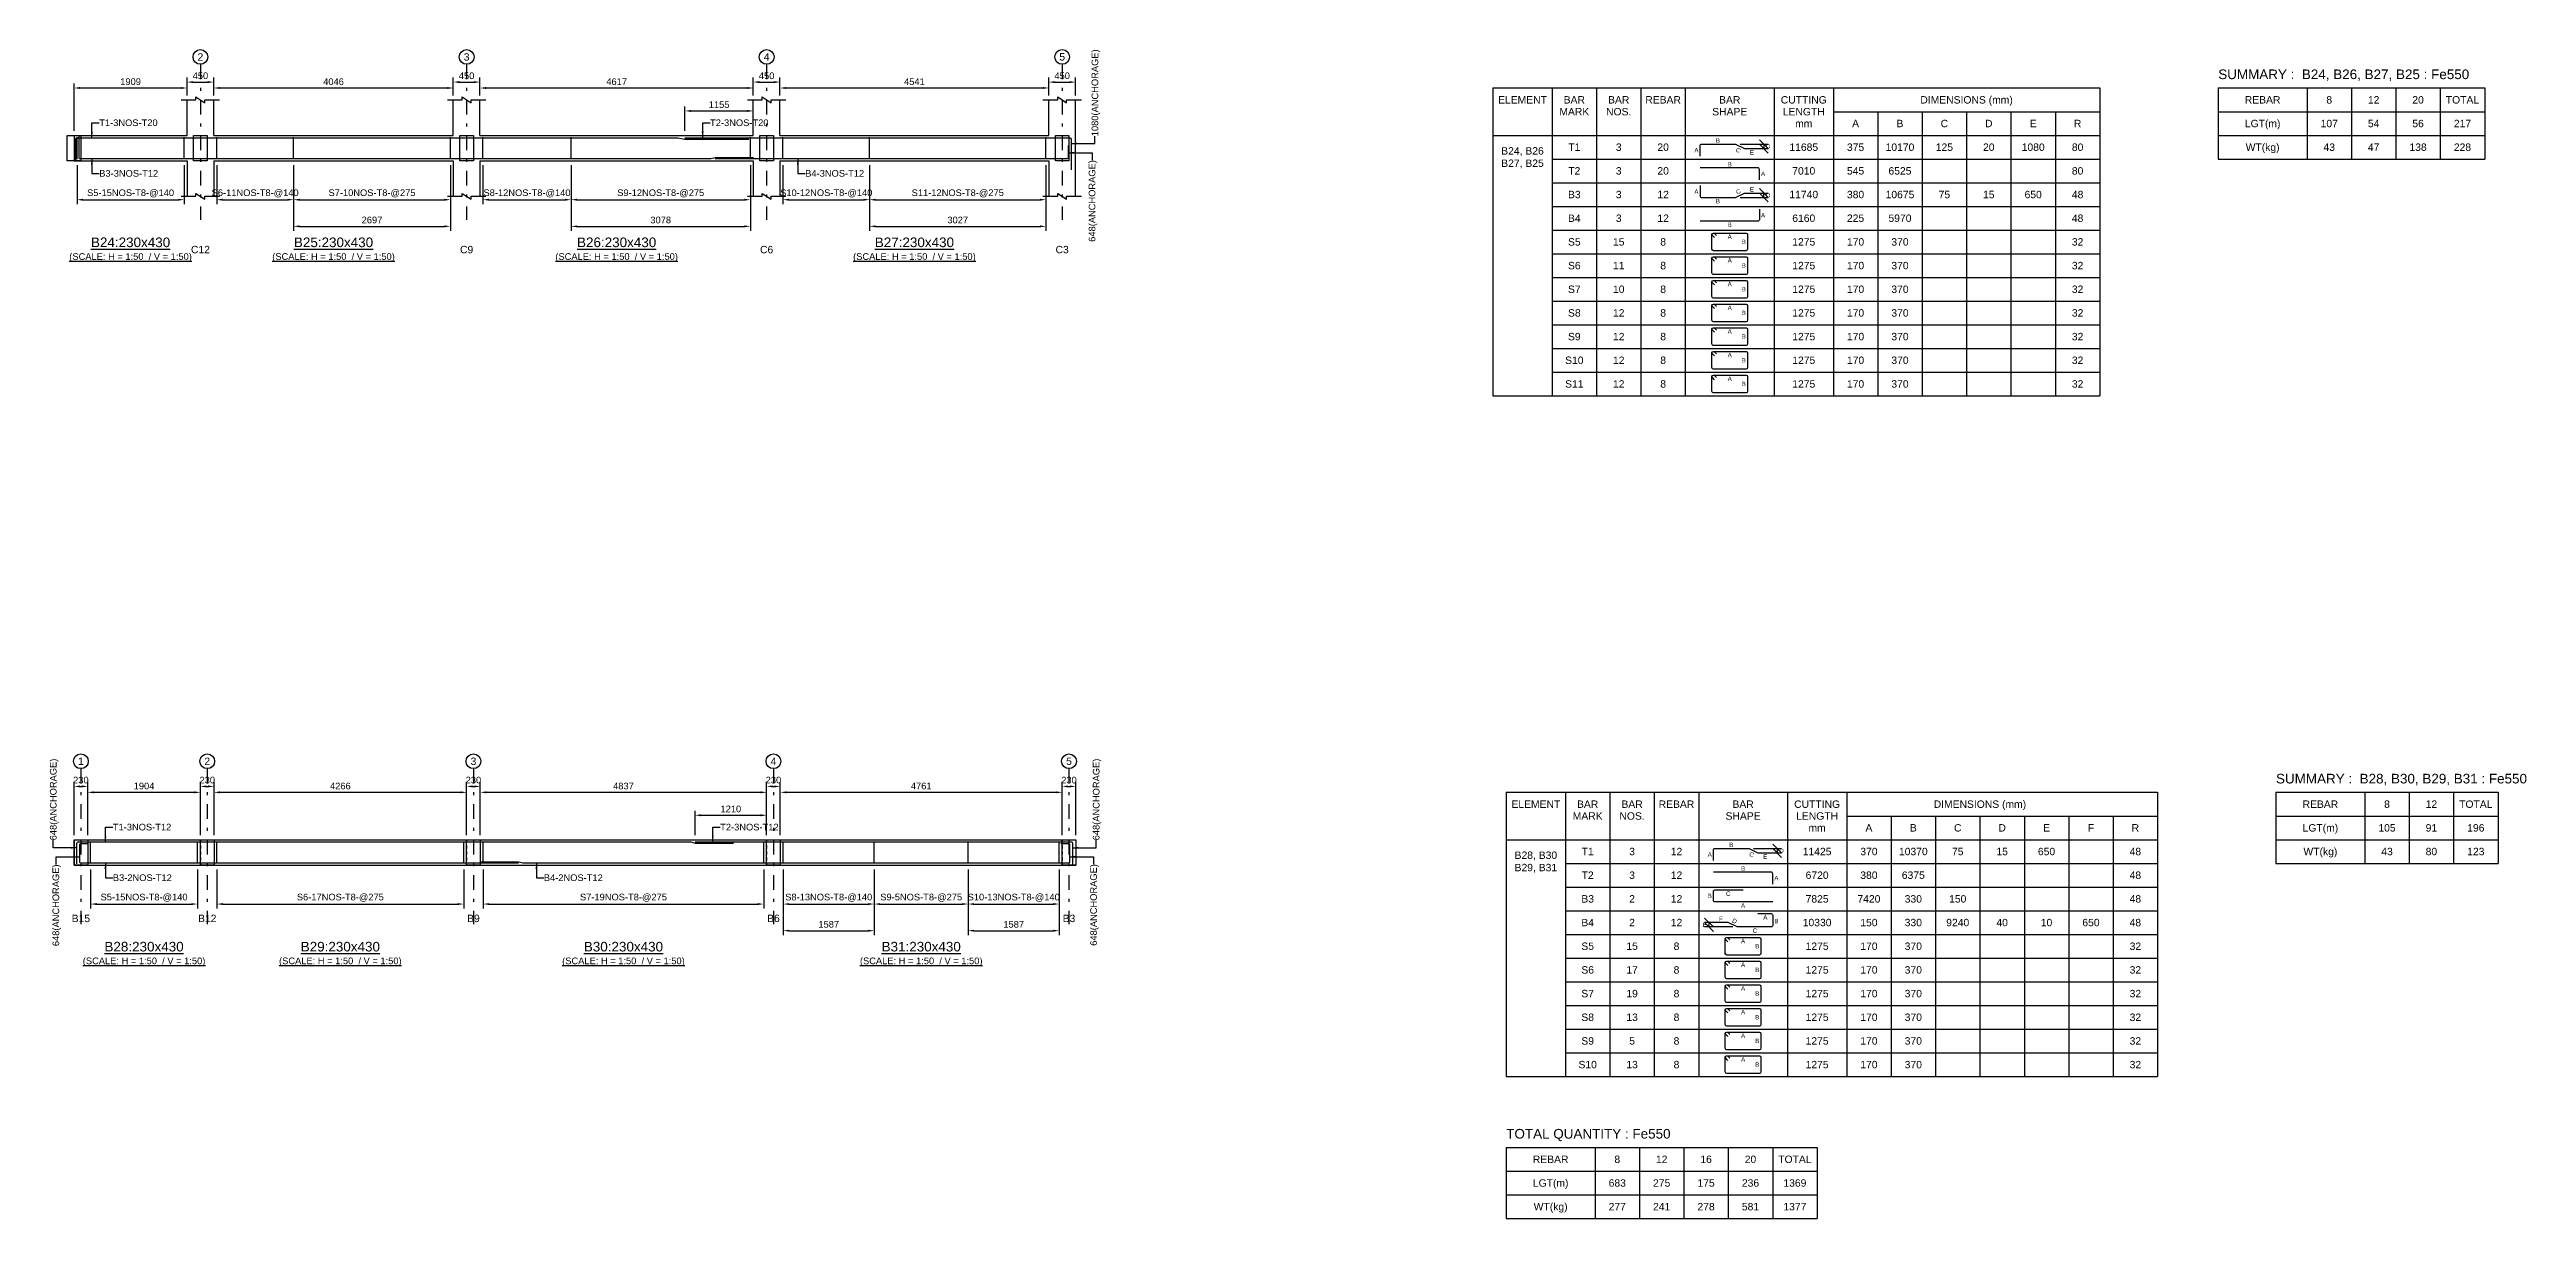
# Model space of a CAD drawing. Header units: inches. Extents: x -828 to 82836, y -182800 to 1700.
# Drawn here: x -828 to 82836, y -182800 to -143300 of the extents above; entities that cross this region are included whole.
import ezdxf
from ezdxf.enums import TextEntityAlignment as Align

# ---------------------------------------------------------------- set-up
doc = ezdxf.new("R2010")
doc.units = ezdxf.units.IN
doc.header["$LTSCALE"] = 1000
doc.header["$MEASUREMENT"] = 0
doc.linetypes.add('SCCenter', pattern=[1.2, 0.5, -0.3, 0.1, -0.3])
doc.linetypes.add('SCHidden', pattern=[0.2, 0.1, -0.1])
for name, color, linetype in [('Concrete Line', 2, 'Continuous'), ('Cut Line', 31, 'Continuous'), ('Dimension', 31, 'Continuous'), ('Grid', 8, 'Continuous'), ('Labels', 4, 'Continuous'), ('Labels_Support', 4, 'Continuous'), ('Link', 225, 'Continuous'), ('Reinforcement', 4, 'Continuous'), ('Schedule Header', 4, 'Continuous'), ('Schedule Line', 60, 'Continuous'), ('Text', 31, 'Continuous')]:
    doc.layers.add(name, color=color, linetype=linetype)
doc.styles.add('SC-SansSerif', font='SansSerif')
doc.styles.get("Standard").update_dxf_attribs({"font": 'txt.shx'})
doc.dimstyles.new('SCBBSDim', dxfattribs={"dimtxt": 225, "dimasz": 0.18, "dimexe": 150, "dimexo": 150, "dimgap": 100, "dimtad": 1, "dimtoh": 1, "dimdec": 0, "dimzin": 0, "dimdsep": 46, "dimtxsty": 'SC-SansSerif', "dimtsz": 150, "dimcen": 0.09, "dimclrd": 8, "dimclre": 8, "dimclrt": 31, "dimadec": 0, "dimazin": 0, "dimtfac": 1, "dimtdec": 0, "dimtix": 1, "dimtofl": 0, "dimtmove": 0, "dimatfit": 3, "dimfxl": 1, "dimtolj": 1, "dimtzin": 0, "dimarcsym": 0})
doc.dimstyles.new('SCBBSDimStyl', dxfattribs={"dimtxt": 225, "dimasz": 200, "dimexe": 150, "dimexo": 150, "dimgap": 100, "dimtad": 1, "dimtoh": 1, "dimdec": 0, "dimzin": 0, "dimdsep": 46, "dimtxsty": 'SC-SansSerif', "dimcen": 0.09, "dimclrd": 8, "dimclre": 8, "dimclrt": 31, "dimadec": 0, "dimazin": 0, "dimtfac": 1, "dimtdec": 0, "dimtix": 1, "dimtofl": 0, "dimtmove": 0, "dimatfit": 3, "dimfxl": 1, "dimtolj": 1, "dimtzin": 0, "dimarcsym": 0})
doc.dimstyles.get("Standard").update_dxf_attribs({"dimtxt": 0.18, "dimasz": 200, "dimexe": 0.18, "dimexo": 0.0625, "dimgap": 0.09, "dimtad": 0, "dimtih": 1, "dimtoh": 1, "dimdec": 4, "dimzin": 0, "dimdsep": 46, "dimtxsty": 'Standard', "dimcen": 0.09, "dimadec": 0, "dimazin": 0, "dimtfac": 1, "dimtdec": 4, "dimtofl": 0, "dimtmove": 0, "dimatfit": 3, "dimfxl": 1, "dimtolj": 1, "dimtzin": 0, "dimarcsym": 0})

msp = doc.modelspace()

# ---------------------------------------------------------------- texts
at = {"layer": 'Dimension', "style": 'SC-SansSerif'}
for s, p in [('B', (55525, -146375)), ('A', (54800, -146700)), ('B', (55925, -147175)), ('E', (56675, -146775)), ('D', (57225, -146575)), ('A', (54800, -148100)), ('E', (56675, -148025)), ('A', (57050, -147500)), ('B', (55525, -148425)), ('A', (57050, -148900)), ('D', (57225, -148225)), ('A', (55925, -149625)), ('B', (55925, -149225)), ('B', (56400, -149800)), ('A', (55925, -150425)), ('B', (56400, -150600)), ('A', (55925, -151225)), ('B', (56400, -151400)), ('A', (55925, -152025)), ('B', (56400, -152200)), ('A', (55925, -152825)), ('B', (56400, -153000)), ('A', (55925, -153625)), ('B', (56400, -153800)), ('A', (55925, -154425)), ('B', (56400, -154600)), ('A', (55251, -170500)), ('B', (55976, -170175)), ('E', (57126, -170575)), ('D', (57676, -170375)), ('B', (56376, -170975)), ('A', (57501, -171300)), ('B', (55251, -171900)), ('C', (55876, -171825)), ('A', (56376, -172225)), ('E', (55076, -172875)), ('F', (55626, -172675)), ('C', (56776, -173075)), ('A', (57126, -172625)), ('B', (57501, -172750)), ('A', (56376, -173425)), ('B', (56851, -173600)), ('A', (56376, -174225)), ('B', (56851, -174400)), ('A', (56376, -175025)), ('B', (56851, -175200)), ('A', (56376, -175825)), ('B', (56851, -176000)), ('A', (56376, -176625)), ('A', (56376, -177425)), ('B', (56851, -176800)), ('B', (56851, -177600))]:
    msp.add_text(s, height=150, dxfattribs=at).set_placement(p, align=Align.MIDDLE_CENTER)
for s, rotation, p in [('C', -26.565051, (56212.5, -146700)), ('C', 26.565051, (56212.5, -148100)), ('C', -26.565051, (56663.5, -170500)), ('D', -26.565051, (56088.5, -172750))]:
    msp.add_text(s, height=150, rotation=rotation, dxfattribs=at).set_placement(p, align=Align.MIDDLE_CENTER)
at = {"layer": 'Grid', "style": 'SC-SansSerif'}
for s, p in [('2', (4268, -143550)), ('3', (13260, -143550)), ('4', (23394, -143550)), ('5', (33376, -143550)), ('1', (230, -167350)), ('2', (4498, -167350)), ('3', (13490, -167350)), ('4', (23624, -167350)), ('5', (33606, -167350))]:
    msp.add_text(s, height=250, dxfattribs=at).set_placement(p, align=Align.MIDDLE)
at = {"layer": 'Labels', "style": 'SC-SansSerif'}
for s, p in [('%%uB24:230x430', (1909, -150075)), ('%%uB25:230x430', (8764, -150075)), ('%%uB26:230x430', (18327, -150075)), ('%%uB27:230x430', (28385, -150075)), ('%%uB28:230x430', (2364, -173875)), ('%%uB29:230x430', (8994, -173875)), ('%%uB30:230x430', (18557, -173875)), ('%%uB31:230x430', (28615, -173875))]:
    msp.add_text(s, height=325, dxfattribs=at).set_placement(p, align=Align.BOTTOM_CENTER)
at = {"layer": 'Labels_Support', "style": 'SC-SansSerif'}
for s, p in [('C12', (4268, -150260)), ('C9', (13260, -150260)), ('C6', (23394, -150260)), ('C3', (33376, -150260)), ('B15', (230, -172860)), ('B12', (4498, -172860)), ('B9', (13490, -172860)), ('B6', (23624, -172860)), ('B3', (33606, -172860))]:
    msp.add_text(s, height=250, dxfattribs=at).set_placement(p, align=Align.BOTTOM_CENTER)
at = {"layer": 'Schedule Header', "style": 'SC-SansSerif'}
for s, p in [('SUMMARY :  B24, B26, B27, B25 : Fe550', (72425, -144300)), ('SUMMARY :  B28, B30, B29, B31 : Fe550', (74376, -168100)), ('TOTAL QUANTITY : Fe550', (48376, -180100))]:
    msp.add_text(s, height=325, dxfattribs=at).set_placement(p)
for s, p in [('ELEMENT', (48925, -145000)), ('MARK', (50675, -145400)), ('BAR', (50675, -145000)), ('NOS.', (52175, -145400)), ('BAR', (52175, -145000)), ('REBAR', (53675, -145000)), ('SHAPE', (55925, -145400)), ('BAR', (55925, -145000)), ('CUTTING', (58425, -145000)), ('LENGTH', (58425, -145400)), ('DIMENSIONS (mm)', (63925, -145000)), ('REBAR', (73925, -145000)), ('8', (76175, -145000)), ('12', (77675, -145000)), ('20', (79175, -145000)), ('TOTAL', (80675, -145000)), ('mm', (58425, -145800)), ('A', (60175, -145800)), ('B', (61675, -145800)), ('C', (63175, -145800)), ('D', (64675, -145800)), ('E', (66175, -145800)), ('R', (67675, -145800)), ('LGT(m)', (73925, -145800)), ('WT(kg)', (73925, -146600)), ('ELEMENT', (49376, -168800)), ('BAR', (51126, -168800)), ('BAR', (52626, -168800)), ('REBAR', (54126, -168800)), ('BAR', (56376, -168800)), ('CUTTING', (58876, -168800)), ('DIMENSIONS (mm)', (64376, -168800)), ('REBAR', (75876, -168800)), ('8', (78126, -168800)), ('12', (79626, -168800)), ('TOTAL', (81126, -168800)), ('MARK', (51126, -169200)), ('NOS.', (52626, -169200)), ('SHAPE', (56376, -169200)), ('LENGTH', (58876, -169200)), ('mm', (58876, -169600)), ('A', (60626, -169600)), ('B', (62126, -169600)), ('C', (63626, -169600)), ('D', (65126, -169600)), ('E', (66626, -169600)), ('F', (68126, -169600)), ('R', (69626, -169600)), ('LGT(m)', (75876, -169600)), ('WT(kg)', (75876, -170400)), ('REBAR', (49876, -180800)), ('8', (52126, -180800)), ('12', (53626, -180800)), ('16', (55126, -180800)), ('20', (56626, -180800)), ('TOTAL', (58126, -180800)), ('LGT(m)', (49876, -181600)), ('WT(kg)', (49876, -182400))]:
    msp.add_text(s, height=250, dxfattribs=at).set_placement(p, align=Align.MIDDLE_CENTER)
at = {"layer": 'Text', "style": 'SC-SansSerif'}
for s, p in [('1080(ANCHORAGE)', (34482, -146230)), ('648(ANCHORAGE)', (-704, -170022)), ('648(ANCHORAGE)', (34524, -170022))]:
    msp.add_text(s, height=225, rotation=90, dxfattribs=at).set_placement(p, align=Align.MIDDLE_LEFT)
for s, p in [('T1-3NOS-T20', (850, -145775)), ('T2-3NOS-T20', (21483.5, -145775)), ('B3-3NOS-T12', (850, -147485)), ('B4-3NOS-T12', (24696, -147485)), ('T1-3NOS-T12', (1310, -169575)), ('T2-3NOS-T12', (21824.5, -169575)), ('B3-2NOS-T12', (1310, -171285)), ('B4-2NOS-T12', (15867, -171285))]:
    msp.add_text(s, height=225, dxfattribs=at).set_placement(p, align=Align.MIDDLE_LEFT)
for s, p in [('107', (76175, -145800)), ('54', (77675, -145800)), ('56', (79175, -145800)), ('217', (80675, -145800)), ('T1', (50675, -146600)), ('3', (52175, -146600)), ('20', (53675, -146600)), ('11685', (58425, -146600)), ('375', (60175, -146600)), ('10170', (61675, -146600)), ('125', (63175, -146600)), ('20', (64675, -146600)), ('1080', (66175, -146600)), ('80', (67675, -146600)), ('43', (76175, -146600)), ('47', (77675, -146600)), ('138', (79175, -146600)), ('228', (80675, -146600)), ('T2', (50675, -147400)), ('B3', (50675, -148200)), ('3', (52175, -147400)), ('3', (52175, -148200)), ('20', (53675, -147400)), ('12', (53675, -148200)), ('11740', (58425, -148200)), ('7010', (58425, -147400)), ('380', (60175, -148200)), ('545', (60175, -147400)), ('10675', (61675, -148200)), ('6525', (61675, -147400)), ('75', (63175, -148200)), ('15', (64675, -148200)), ('650', (66175, -148200)), ('48', (67675, -148200)), ('80', (67675, -147400)), ('B4', (50675, -149000)), ('3', (52175, -149000)), ('12', (53675, -149000)), ('6160', (58425, -149000)), ('225', (60175, -149000)), ('5970', (61675, -149000)), ('48', (67675, -149000)), ('S5', (50675, -149800)), ('15', (52175, -149800)), ('8', (53675, -149800)), ('1275', (58425, -149800)), ('170', (60175, -149800)), ('370', (61675, -149800)), ('32', (67675, -149800)), ('S6', (50675, -150600)), ('11', (52175, -150600)), ('8', (53675, -150600)), ('1275', (58425, -150600)), ('170', (60175, -150600)), ('370', (61675, -150600)), ('32', (67675, -150600)), ('S7', (50675, -151400)), ('10', (52175, -151400)), ('8', (53675, -151400)), ('1275', (58425, -151400)), ('170', (60175, -151400)), ('370', (61675, -151400)), ('32', (67675, -151400)), ('S8', (50675, -152200)), ('12', (52175, -152200)), ('8', (53675, -152200)), ('1275', (58425, -152200)), ('170', (60175, -152200)), ('370', (61675, -152200)), ('32', (67675, -152200)), ('S9', (50675, -153000)), ('12', (52175, -153000)), ('8', (53675, -153000)), ('1275', (58425, -153000)), ('170', (60175, -153000)), ('370', (61675, -153000)), ('32', (67675, -153000)), ('S10', (50675, -153800)), ('12', (52175, -153800)), ('8', (53675, -153800)), ('1275', (58425, -153800)), ('170', (60175, -153800)), ('370', (61675, -153800)), ('32', (67675, -153800)), ('S11', (50675, -154600)), ('12', (52175, -154600)), ('8', (53675, -154600)), ('1275', (58425, -154600)), ('170', (60175, -154600)), ('370', (61675, -154600)), ('32', (67675, -154600)), ('105', (78126, -169600)), ('91', (79626, -169600)), ('196', (81126, -169600)), ('T1', (51126, -170400)), ('3', (52626, -170400)), ('12', (54126, -170400)), ('11425', (58876, -170400)), ('370', (60626, -170400)), ('10370', (62126, -170400)), ('75', (63626, -170400)), ('15', (65126, -170400)), ('650', (66626, -170400)), ('48', (69626, -170400)), ('43', (78126, -170400)), ('80', (79626, -170400)), ('123', (81126, -170400)), ('T2', (51126, -171200)), ('3', (52626, -171200)), ('12', (54126, -171200)), ('6720', (58876, -171200)), ('380', (60626, -171200)), ('6375', (62126, -171200)), ('48', (69626, -171200)), ('B3', (51126, -172000)), ('2', (52626, -172000)), ('12', (54126, -172000)), ('7825', (58876, -172000)), ('7420', (60626, -172000)), ('330', (62126, -172000)), ('150', (63626, -172000)), ('48', (69626, -172000)), ('B4', (51126, -172800)), ('2', (52626, -172800)), ('12', (54126, -172800)), ('10330', (58876, -172800)), ('150', (60626, -172800)), ('330', (62126, -172800)), ('9240', (63626, -172800)), ('40', (65126, -172800)), ('10', (66626, -172800)), ('650', (68126, -172800)), ('48', (69626, -172800)), ('S5', (51126, -173600)), ('15', (52626, -173600)), ('8', (54126, -173600)), ('1275', (58876, -173600)), ('170', (60626, -173600)), ('370', (62126, -173600)), ('32', (69626, -173600)), ('S6', (51126, -174400)), ('17', (52626, -174400)), ('8', (54126, -174400)), ('1275', (58876, -174400)), ('170', (60626, -174400)), ('370', (62126, -174400)), ('32', (69626, -174400)), ('S7', (51126, -175200)), ('19', (52626, -175200)), ('8', (54126, -175200)), ('1275', (58876, -175200)), ('170', (60626, -175200)), ('370', (62126, -175200)), ('32', (69626, -175200)), ('S8', (51126, -176000)), ('13', (52626, -176000)), ('8', (54126, -176000)), ('1275', (58876, -176000)), ('170', (60626, -176000)), ('370', (62126, -176000)), ('32', (69626, -176000)), ('S9', (51126, -176800)), ('5', (52626, -176800)), ('8', (54126, -176800)), ('1275', (58876, -176800)), ('170', (60626, -176800)), ('370', (62126, -176800)), ('32', (69626, -176800)), ('S10', (51126, -177600)), ('13', (52626, -177600)), ('8', (54126, -177600)), ('1275', (58876, -177600)), ('170', (60626, -177600)), ('370', (62126, -177600)), ('32', (69626, -177600)), ('683', (52126, -181600)), ('275', (53626, -181600)), ('175', (55126, -181600)), ('236', (56626, -181600)), ('1369', (58126, -181600)), ('277', (52126, -182400)), ('241', (53626, -182400)), ('278', (55126, -182400)), ('581', (56626, -182400)), ('1377', (58126, -182400))]:
    msp.add_text(s, height=250, dxfattribs=at).set_placement(p, align=Align.MIDDLE_CENTER)
for p in [(34386, -147038), (-616, -170838), (34436, -170826)]:
    msp.add_text('648(ANCHORAGE)', height=225, rotation=90, dxfattribs=at).set_placement(p, align=Align.MIDDLE_RIGHT)
for p in [(1909, -150475), (8764, -150475), (18327, -150475), (28385, -150475), (2364, -174275), (8994, -174275), (18557, -174275), (28615, -174275)]:
    msp.add_text('%%u(SCALE: H = 1:50  / V = 1:50)', height=225, dxfattribs=at).set_placement(p, align=Align.BOTTOM_CENTER)
at = {"layer": 'Text', "char_height": 250, "attachment_point": 2, "style": 'SC-SansSerif'}
for s, insert in [('B24, B26\\PB27, B25\\P', (48925, -146600)), ('B28, B30\\PB29, B31\\P', (49376, -170400))]:
    msp.add_mtext(s, dxfattribs=dict(at, insert=insert))

# ---------------------------------------------------------------- blocks, each defined once
blk = doc.blocks.new('*D114')
at = {"color": 8, "linetype": 'ByBlock', "lineweight": -2}
for p, q in [((560, -171010), (560, -172325)), ((4168, -171010), (4168, -172325)), ((760, -172175), (3968, -172175))]:
    blk.add_line(p, q, dxfattribs=at)
at = {"color": 8}
for points in [[(560, -172175), (760, -172142), (760, -172208)], [(4168, -172175), (3968, -172208), (3968, -172142)]]:
    blk.add_solid(points, dxfattribs=at)
at = {"layer": 'DEFPOINTS', "color": 31}
for p in [(560, -170860), (4168, -170860), (560, -172175)]:
    blk.add_point(p, dxfattribs=at)
at = {"color": 31, "insert": (2364, -171962), "char_height": 225, "attachment_point": 5, "style": 'SC-SansSerif'}
blk.add_mtext('\\A1;S5-15NOS-T8-@140', dxfattribs=at)
blk = doc.blocks.new('*D115')
at = {"color": 8, "linetype": 'ByBlock', "lineweight": -2}
for p, q in [((4828, -171010), (4828, -172325)), ((13160, -171010), (13160, -172325)), ((5028, -172175), (12960, -172175))]:
    blk.add_line(p, q, dxfattribs=at)
at = {"color": 8}
for points in [[(4828, -172175), (5028, -172142), (5028, -172208)], [(13160, -172175), (12960, -172208), (12960, -172142)]]:
    blk.add_solid(points, dxfattribs=at)
at = {"layer": 'DEFPOINTS', "color": 31}
for p in [(4828, -170860), (13160, -170860), (4828, -172175)]:
    blk.add_point(p, dxfattribs=at)
at = {"color": 31, "insert": (8994, -171962), "char_height": 225, "attachment_point": 5, "style": 'SC-SansSerif'}
blk.add_mtext('\\A1;S6-17NOS-T8-@275', dxfattribs=at)
blk = doc.blocks.new('*D116')
at = {"color": 8, "linetype": 'ByBlock', "lineweight": -2}
for p, q in [((13820, -171010), (13820, -172325)), ((23294, -171010), (23294, -172325)), ((14020, -172175), (23094, -172175))]:
    blk.add_line(p, q, dxfattribs=at)
at = {"color": 8}
for points in [[(13820, -172175), (14020, -172142), (14020, -172208)], [(23294, -172175), (23094, -172208), (23094, -172142)]]:
    blk.add_solid(points, dxfattribs=at)
at = {"layer": 'DEFPOINTS', "color": 31}
for p in [(13820, -170860), (23294, -170860), (13820, -172175)]:
    blk.add_point(p, dxfattribs=at)
at = {"color": 31, "insert": (18557, -171962), "char_height": 225, "attachment_point": 5, "style": 'SC-SansSerif'}
blk.add_mtext('\\A1;S7-19NOS-T8-@275', dxfattribs=at)
blk = doc.blocks.new('*D117')
at = {"color": 8, "linetype": 'ByBlock', "lineweight": -2}
for p, q in [((23954, -171010), (23954, -172325)), ((27028, -171010), (27028, -172325)), ((24154, -172175), (26828, -172175))]:
    blk.add_line(p, q, dxfattribs=at)
at = {"color": 8}
for points in [[(23954, -172175), (24154, -172142), (24154, -172208)], [(27028, -172175), (26828, -172208), (26828, -172142)]]:
    blk.add_solid(points, dxfattribs=at)
at = {"layer": 'DEFPOINTS', "color": 31}
for p in [(23954, -170860), (27028, -170860), (23954, -172175)]:
    blk.add_point(p, dxfattribs=at)
at = {"color": 31, "insert": (25491, -171962), "char_height": 225, "attachment_point": 5, "style": 'SC-SansSerif'}
blk.add_mtext('\\A1;S8-13NOS-T8-@140', dxfattribs=at)
blk = doc.blocks.new('*D118')
at = {"color": 8, "linetype": 'ByBlock', "lineweight": -2}
for p, q in [((23954, -171010), (23954, -173225)), ((27028, -171010), (27028, -173225)), ((24154, -173075), (26828, -173075))]:
    blk.add_line(p, q, dxfattribs=at)
at = {"color": 8}
for points in [[(23954, -173075), (24154, -173042), (24154, -173108)], [(27028, -173075), (26828, -173108), (26828, -173042)]]:
    blk.add_solid(points, dxfattribs=at)
at = {"layer": 'DEFPOINTS', "color": 31}
for p in [(23954, -170860), (27028, -170860), (23954, -173075)]:
    blk.add_point(p, dxfattribs=at)
at = {"color": 31, "insert": (25491, -172862), "char_height": 225, "attachment_point": 5, "style": 'SC-SansSerif'}
blk.add_mtext('\\A1;1587', dxfattribs=at)
blk = doc.blocks.new('*D119')
at = {"color": 8, "linetype": 'ByBlock', "lineweight": -2}
for p, q in [((27028, -171010), (27028, -172325)), ((30202, -171010), (30202, -172325)), ((27228, -172175), (30002, -172175))]:
    blk.add_line(p, q, dxfattribs=at)
at = {"color": 8}
for points in [[(27028, -172175), (27228, -172142), (27228, -172208)], [(30202, -172175), (30002, -172208), (30002, -172142)]]:
    blk.add_solid(points, dxfattribs=at)
at = {"layer": 'DEFPOINTS', "color": 31}
for p in [(27028, -170860), (30202, -170860), (27028, -172175)]:
    blk.add_point(p, dxfattribs=at)
at = {"color": 31, "insert": (28615, -171962), "char_height": 225, "attachment_point": 5, "style": 'SC-SansSerif'}
blk.add_mtext('\\A1;S9-5NOS-T8-@275', dxfattribs=at)
blk = doc.blocks.new('*D120')
at = {"color": 8, "linetype": 'ByBlock', "lineweight": -2}
for p, q in [((30202, -171010), (30202, -172325)), ((33276, -171010), (33276, -172325)), ((30402, -172175), (33076, -172175))]:
    blk.add_line(p, q, dxfattribs=at)
at = {"color": 8}
for points in [[(30202, -172175), (30402, -172142), (30402, -172208)], [(33276, -172175), (33076, -172208), (33076, -172142)]]:
    blk.add_solid(points, dxfattribs=at)
at = {"layer": 'DEFPOINTS', "color": 31}
for p in [(30202, -170860), (33276, -170860), (30202, -172175)]:
    blk.add_point(p, dxfattribs=at)
at = {"color": 31, "insert": (31739, -171962), "char_height": 225, "attachment_point": 5, "style": 'SC-SansSerif'}
blk.add_mtext('\\A1;S10-13NOS-T8-@140', dxfattribs=at)
blk = doc.blocks.new('*D121')
at = {"color": 8, "linetype": 'ByBlock', "lineweight": -2}
for p, q in [((30202, -171010), (30202, -173225)), ((33276, -171010), (33276, -173225)), ((30402, -173075), (33076, -173075))]:
    blk.add_line(p, q, dxfattribs=at)
at = {"color": 8}
for points in [[(30202, -173075), (30402, -173042), (30402, -173108)], [(33276, -173075), (33076, -173108), (33076, -173042)]]:
    blk.add_solid(points, dxfattribs=at)
at = {"layer": 'DEFPOINTS', "color": 31}
for p in [(30202, -170860), (33276, -170860), (30202, -173075)]:
    blk.add_point(p, dxfattribs=at)
at = {"color": 31, "insert": (31739, -172862), "char_height": 225, "attachment_point": 5, "style": 'SC-SansSerif'}
blk.add_mtext('\\A1;1587', dxfattribs=at)
blk = doc.blocks.new('*D122')
at = {"color": 8, "linetype": 'ByBlock', "lineweight": -2}
for p, q in [((20974, -169850), (20974, -169025)), ((21174, -169175), (23194, -169175)), ((23394, -169850), (23394, -169025))]:
    blk.add_line(p, q, dxfattribs=at)
at = {"color": 8}
for points in [[(20974, -169175), (21174, -169142), (21174, -169208)], [(23394, -169175), (23194, -169208), (23194, -169142)]]:
    blk.add_solid(points, dxfattribs=at)
at = {"layer": 'DEFPOINTS', "color": 31}
for p in [(20974, -169175), (20974, -170000), (23394, -170000)]:
    blk.add_point(p, dxfattribs=at)
at = {"color": 31, "insert": (22184, -168962), "char_height": 225, "attachment_point": 5, "style": 'SC-SansSerif'}
blk.add_mtext('\\A1;1210', dxfattribs=at)
blk = doc.blocks.new('*D123')
at = {"color": 8, "linetype": 'ByBlock', "lineweight": -2}
for p, q in [((56726, -170300), (57676, -170300)), ((57026, -170450), (57676, -170450)), ((57676, -170450), (57376, -170150)), ((57376, -170300), (57676, -170600)), ((57526, -170300), (57526, -170450))]:
    blk.add_line(p, q, dxfattribs=at)
at = {"layer": 'DEFPOINTS', "color": 31}
for p in [(56576, -170300), (56876, -170450), (57526, -170300)]:
    blk.add_point(p, dxfattribs=at)
blk = doc.blocks.new('*D124')
at = {"color": 8, "linetype": 'ByBlock', "lineweight": -2}
for p, q in [((55376, -172950), (55076, -172650)), ((55726, -172800), (55076, -172800)), ((55076, -172800), (55376, -173100)), ((56026, -172950), (55076, -172950)), ((55226, -172950), (55226, -172800))]:
    blk.add_line(p, q, dxfattribs=at)
at = {"layer": 'DEFPOINTS', "color": 31}
for p in [(55226, -172950), (55876, -172800), (56176, -172950)]:
    blk.add_point(p, dxfattribs=at)
blk = doc.blocks.new('*D125')
at = {"color": 8, "linetype": 'ByBlock', "lineweight": -2}
for p, q in [((460, -169850), (460, -168250)), ((660, -168400), (4068, -168400)), ((4268, -169850), (4268, -168250))]:
    blk.add_line(p, q, dxfattribs=at)
at = {"color": 8}
for points in [[(460, -168400), (660, -168367), (660, -168433)], [(4268, -168400), (4068, -168433), (4068, -168367)]]:
    blk.add_solid(points, dxfattribs=at)
at = {"layer": 'DEFPOINTS', "color": 31}
for p in [(460, -168400), (460, -170000), (4268, -170000)]:
    blk.add_point(p, dxfattribs=at)
at = {"color": 31, "insert": (2364, -168188), "char_height": 225, "attachment_point": 5, "style": 'SC-SansSerif'}
blk.add_mtext('\\A1;1904', dxfattribs=at)
blk = doc.blocks.new('*D126')
at = {"color": 8, "linetype": 'ByBlock', "lineweight": -2}
for p, q in [((4728, -169850), (4728, -168250)), ((4928, -168400), (13060, -168400)), ((13260, -169850), (13260, -168250))]:
    blk.add_line(p, q, dxfattribs=at)
at = {"color": 8}
for points in [[(4728, -168400), (4928, -168367), (4928, -168433)], [(13260, -168400), (13060, -168433), (13060, -168367)]]:
    blk.add_solid(points, dxfattribs=at)
at = {"layer": 'DEFPOINTS', "color": 31}
for p in [(4728, -168400), (4728, -170000), (13260, -170000)]:
    blk.add_point(p, dxfattribs=at)
at = {"color": 31, "insert": (8994, -168188), "char_height": 225, "attachment_point": 5, "style": 'SC-SansSerif'}
blk.add_mtext('\\A1;4266', dxfattribs=at)
blk = doc.blocks.new('*D127')
at = {"color": 8, "linetype": 'ByBlock', "lineweight": -2}
for p, q in [((13720, -169850), (13720, -168250)), ((13920, -168400), (23194, -168400)), ((23394, -169850), (23394, -168250))]:
    blk.add_line(p, q, dxfattribs=at)
at = {"color": 8}
for points in [[(13720, -168400), (13920, -168367), (13920, -168433)], [(23394, -168400), (23194, -168433), (23194, -168367)]]:
    blk.add_solid(points, dxfattribs=at)
at = {"layer": 'DEFPOINTS', "color": 31}
for p in [(13720, -168400), (13720, -170000), (23394, -170000)]:
    blk.add_point(p, dxfattribs=at)
at = {"color": 31, "insert": (18557, -168188), "char_height": 225, "attachment_point": 5, "style": 'SC-SansSerif'}
blk.add_mtext('\\A1;4837', dxfattribs=at)
blk = doc.blocks.new('*D128')
at = {"color": 8, "linetype": 'ByBlock', "lineweight": -2}
for p, q in [((23854, -169850), (23854, -168250)), ((24054, -168400), (33176, -168400)), ((33376, -169850), (33376, -168250))]:
    blk.add_line(p, q, dxfattribs=at)
at = {"color": 8}
for points in [[(23854, -168400), (24054, -168367), (24054, -168433)], [(33376, -168400), (33176, -168433), (33176, -168367)]]:
    blk.add_solid(points, dxfattribs=at)
at = {"layer": 'DEFPOINTS', "color": 31}
for p in [(23854, -168400), (23854, -170000), (33376, -170000)]:
    blk.add_point(p, dxfattribs=at)
at = {"color": 31, "insert": (28615, -168188), "char_height": 225, "attachment_point": 5, "style": 'SC-SansSerif'}
blk.add_mtext('\\A1;4761', dxfattribs=at)
blk = doc.blocks.new('*D129')
at = {"color": 8, "linetype": 'ByBlock', "lineweight": -2}
for p, q in [((0, -169850), (0, -168050)), ((460, -169850), (460, -168050)), ((200, -168200), (260, -168200))]:
    blk.add_line(p, q, dxfattribs=at)
at = {"color": 8}
for points in [[(0, -168200), (200, -168167), (200, -168233)], [(460, -168200), (260, -168233), (260, -168167)]]:
    blk.add_solid(points, dxfattribs=at)
at = {"layer": 'DEFPOINTS', "color": 31}
for p in [(0, -168200), (0, -170000), (460, -170000)]:
    blk.add_point(p, dxfattribs=at)
at = {"color": 31, "insert": (230, -167988), "char_height": 225, "attachment_point": 5, "style": 'SC-SansSerif'}
blk.add_mtext('\\A1;230', dxfattribs=at)
blk = doc.blocks.new('*D130')
at = {"color": 8, "linetype": 'ByBlock', "lineweight": -2}
for p, q in [((4268, -169850), (4268, -168050)), ((4728, -169850), (4728, -168050)), ((4468, -168200), (4528, -168200))]:
    blk.add_line(p, q, dxfattribs=at)
at = {"color": 8}
for points in [[(4268, -168200), (4468, -168167), (4468, -168233)], [(4728, -168200), (4528, -168233), (4528, -168167)]]:
    blk.add_solid(points, dxfattribs=at)
at = {"layer": 'DEFPOINTS', "color": 31}
for p in [(4268, -168200), (4268, -170000), (4728, -170000)]:
    blk.add_point(p, dxfattribs=at)
at = {"color": 31, "insert": (4498, -167988), "char_height": 225, "attachment_point": 5, "style": 'SC-SansSerif'}
blk.add_mtext('\\A1;230', dxfattribs=at)
blk = doc.blocks.new('*D131')
at = {"color": 8, "linetype": 'ByBlock', "lineweight": -2}
for p, q in [((13260, -169850), (13260, -168050)), ((13720, -169850), (13720, -168050)), ((13460, -168200), (13520, -168200))]:
    blk.add_line(p, q, dxfattribs=at)
at = {"color": 8}
for points in [[(13260, -168200), (13460, -168167), (13460, -168233)], [(13720, -168200), (13520, -168233), (13520, -168167)]]:
    blk.add_solid(points, dxfattribs=at)
at = {"layer": 'DEFPOINTS', "color": 31}
for p in [(13260, -168200), (13260, -170000), (13720, -170000)]:
    blk.add_point(p, dxfattribs=at)
at = {"color": 31, "insert": (13490, -167988), "char_height": 225, "attachment_point": 5, "style": 'SC-SansSerif'}
blk.add_mtext('\\A1;230', dxfattribs=at)
blk = doc.blocks.new('*D132')
at = {"color": 8, "linetype": 'ByBlock', "lineweight": -2}
for p, q in [((23394, -169850), (23394, -168050)), ((23854, -169850), (23854, -168050)), ((23594, -168200), (23654, -168200))]:
    blk.add_line(p, q, dxfattribs=at)
at = {"color": 8}
for points in [[(23394, -168200), (23594, -168167), (23594, -168233)], [(23854, -168200), (23654, -168233), (23654, -168167)]]:
    blk.add_solid(points, dxfattribs=at)
at = {"layer": 'DEFPOINTS', "color": 31}
for p in [(23394, -168200), (23394, -170000), (23854, -170000)]:
    blk.add_point(p, dxfattribs=at)
at = {"color": 31, "insert": (23624, -167988), "char_height": 225, "attachment_point": 5, "style": 'SC-SansSerif'}
blk.add_mtext('\\A1;230', dxfattribs=at)
blk = doc.blocks.new('*D133')
at = {"color": 8, "linetype": 'ByBlock', "lineweight": -2}
for p, q in [((33376, -169850), (33376, -168050)), ((33836, -169850), (33836, -168050)), ((33576, -168200), (33636, -168200))]:
    blk.add_line(p, q, dxfattribs=at)
at = {"color": 8}
for points in [[(33376, -168200), (33576, -168167), (33576, -168233)], [(33836, -168200), (33636, -168233), (33636, -168167)]]:
    blk.add_solid(points, dxfattribs=at)
at = {"layer": 'DEFPOINTS', "color": 31}
for p in [(33376, -168200), (33376, -170000), (33836, -170000)]:
    blk.add_point(p, dxfattribs=at)
at = {"color": 31, "insert": (33606, -167988), "char_height": 225, "attachment_point": 5, "style": 'SC-SansSerif'}
blk.add_mtext('\\A1;230', dxfattribs=at)
blk = doc.blocks.new('*D93')
at = {"color": 8, "linetype": 'ByBlock', "lineweight": -2}
for p, q in [((100, -147210), (100, -148525)), ((3718, -147210), (3718, -148525)), ((300, -148375), (3518, -148375))]:
    blk.add_line(p, q, dxfattribs=at)
at = {"color": 8}
for points in [[(100, -148375), (300, -148342), (300, -148408)], [(3718, -148375), (3518, -148408), (3518, -148342)]]:
    blk.add_solid(points, dxfattribs=at)
at = {"layer": 'DEFPOINTS', "color": 31}
for p in [(100, -147060), (3718, -147060), (100, -148375)]:
    blk.add_point(p, dxfattribs=at)
at = {"color": 31, "insert": (1909, -148162), "char_height": 225, "attachment_point": 5, "style": 'SC-SansSerif'}
blk.add_mtext('\\A1;S5-15NOS-T8-@140', dxfattribs=at)
blk = doc.blocks.new('*D94')
at = {"color": 8, "linetype": 'ByBlock', "lineweight": -2}
for p, q in [((4818, -147210), (4818, -148525)), ((7415, -147210), (7415, -148525)), ((5018, -148375), (7215, -148375))]:
    blk.add_line(p, q, dxfattribs=at)
at = {"color": 8}
for points in [[(4818, -148375), (5018, -148342), (5018, -148408)], [(7415, -148375), (7215, -148408), (7215, -148342)]]:
    blk.add_solid(points, dxfattribs=at)
at = {"layer": 'DEFPOINTS', "color": 31}
for p in [(4818, -147060), (7415, -147060), (4818, -148375)]:
    blk.add_point(p, dxfattribs=at)
at = {"color": 31, "insert": (6117, -148162), "char_height": 225, "attachment_point": 5, "style": 'SC-SansSerif'}
blk.add_mtext('\\A1;S6-11NOS-T8-@140', dxfattribs=at)
blk = doc.blocks.new('*D95')
at = {"color": 8, "linetype": 'ByBlock', "lineweight": -2}
for p, q in [((7415, -147210), (7415, -148525)), ((12710, -147210), (12710, -148525)), ((7615, -148375), (12510, -148375))]:
    blk.add_line(p, q, dxfattribs=at)
at = {"color": 8}
for points in [[(7415, -148375), (7615, -148342), (7615, -148408)], [(12710, -148375), (12510, -148408), (12510, -148342)]]:
    blk.add_solid(points, dxfattribs=at)
at = {"layer": 'DEFPOINTS', "color": 31}
for p in [(7415, -147060), (12710, -147060), (7415, -148375)]:
    blk.add_point(p, dxfattribs=at)
at = {"color": 31, "insert": (10063, -148162), "char_height": 225, "attachment_point": 5, "style": 'SC-SansSerif'}
blk.add_mtext('\\A1;S7-10NOS-T8-@275', dxfattribs=at)
blk = doc.blocks.new('*D96')
at = {"color": 8, "linetype": 'ByBlock', "lineweight": -2}
for p, q in [((7415, -147210), (7415, -149425)), ((12710, -147210), (12710, -149425)), ((7615, -149275), (12510, -149275))]:
    blk.add_line(p, q, dxfattribs=at)
at = {"color": 8}
for points in [[(7415, -149275), (7615, -149242), (7615, -149308)], [(12710, -149275), (12510, -149308), (12510, -149242)]]:
    blk.add_solid(points, dxfattribs=at)
at = {"layer": 'DEFPOINTS', "color": 31}
for p in [(7415, -147060), (12710, -147060), (7415, -149275)]:
    blk.add_point(p, dxfattribs=at)
at = {"color": 31, "insert": (10063, -149062), "char_height": 225, "attachment_point": 5, "style": 'SC-SansSerif'}
blk.add_mtext('\\A1;2697', dxfattribs=at)
blk = doc.blocks.new('*D97')
at = {"color": 8, "linetype": 'ByBlock', "lineweight": -2}
for p, q in [((13810, -147210), (13810, -148525)), ((16788, -147210), (16788, -148525)), ((14010, -148375), (16588, -148375))]:
    blk.add_line(p, q, dxfattribs=at)
at = {"color": 8}
for points in [[(13810, -148375), (14010, -148342), (14010, -148408)], [(16788, -148375), (16588, -148408), (16588, -148342)]]:
    blk.add_solid(points, dxfattribs=at)
at = {"layer": 'DEFPOINTS', "color": 31}
for p in [(13810, -147060), (16788, -147060), (13810, -148375)]:
    blk.add_point(p, dxfattribs=at)
at = {"color": 31, "insert": (15299, -148162), "char_height": 225, "attachment_point": 5, "style": 'SC-SansSerif'}
blk.add_mtext('\\A1;S8-12NOS-T8-@140', dxfattribs=at)
blk = doc.blocks.new('*D98')
at = {"color": 8, "linetype": 'ByBlock', "lineweight": -2}
for p, q in [((16788, -147210), (16788, -148525)), ((22844, -147210), (22844, -148525)), ((16988, -148375), (22644, -148375))]:
    blk.add_line(p, q, dxfattribs=at)
at = {"color": 8}
for points in [[(16788, -148375), (16988, -148342), (16988, -148408)], [(22844, -148375), (22644, -148408), (22644, -148342)]]:
    blk.add_solid(points, dxfattribs=at)
at = {"layer": 'DEFPOINTS', "color": 31}
for p in [(16788, -147060), (22844, -147060), (16788, -148375)]:
    blk.add_point(p, dxfattribs=at)
at = {"color": 31, "insert": (19816, -148162), "char_height": 225, "attachment_point": 5, "style": 'SC-SansSerif'}
blk.add_mtext('\\A1;S9-12NOS-T8-@275', dxfattribs=at)
blk = doc.blocks.new('*D99')
at = {"color": 8, "linetype": 'ByBlock', "lineweight": -2}
for p, q in [((16788, -147210), (16788, -149425)), ((22844, -147210), (22844, -149425)), ((16988, -149275), (22644, -149275))]:
    blk.add_line(p, q, dxfattribs=at)
at = {"color": 8}
for points in [[(16788, -149275), (16988, -149242), (16988, -149308)], [(22844, -149275), (22644, -149308), (22644, -149242)]]:
    blk.add_solid(points, dxfattribs=at)
at = {"layer": 'DEFPOINTS', "color": 31}
for p in [(16788, -147060), (22844, -147060), (16788, -149275)]:
    blk.add_point(p, dxfattribs=at)
at = {"color": 31, "insert": (19816, -149062), "char_height": 225, "attachment_point": 5, "style": 'SC-SansSerif'}
blk.add_mtext('\\A1;3078', dxfattribs=at)
blk = doc.blocks.new('*D100')
at = {"color": 8, "linetype": 'ByBlock', "lineweight": -2}
for p, q in [((23944, -147210), (23944, -148525)), ((26871, -147210), (26871, -148525)), ((24144, -148375), (26671, -148375))]:
    blk.add_line(p, q, dxfattribs=at)
at = {"color": 8}
for points in [[(23944, -148375), (24144, -148342), (24144, -148408)], [(26871, -148375), (26671, -148408), (26671, -148342)]]:
    blk.add_solid(points, dxfattribs=at)
at = {"layer": 'DEFPOINTS', "color": 31}
for p in [(23944, -147060), (26871, -147060), (23944, -148375)]:
    blk.add_point(p, dxfattribs=at)
at = {"color": 31, "insert": (25408, -148162), "char_height": 225, "attachment_point": 5, "style": 'SC-SansSerif'}
blk.add_mtext('\\A1;S10-12NOS-T8-@140', dxfattribs=at)
blk = doc.blocks.new('*D101')
at = {"color": 8, "linetype": 'ByBlock', "lineweight": -2}
for p, q in [((26871, -147210), (26871, -148525)), ((32826, -147210), (32826, -148525)), ((27071, -148375), (32626, -148375))]:
    blk.add_line(p, q, dxfattribs=at)
at = {"color": 8}
for points in [[(26871, -148375), (27071, -148342), (27071, -148408)], [(32826, -148375), (32626, -148408), (32626, -148342)]]:
    blk.add_solid(points, dxfattribs=at)
at = {"layer": 'DEFPOINTS', "color": 31}
for p in [(26871, -147060), (32826, -147060), (26871, -148375)]:
    blk.add_point(p, dxfattribs=at)
at = {"color": 31, "insert": (29849, -148162), "char_height": 225, "attachment_point": 5, "style": 'SC-SansSerif'}
blk.add_mtext('\\A1;S11-12NOS-T8-@275', dxfattribs=at)
blk = doc.blocks.new('*D102')
at = {"color": 8, "linetype": 'ByBlock', "lineweight": -2}
for p, q in [((26871, -147210), (26871, -149425)), ((32826, -147210), (32826, -149425)), ((27071, -149275), (32626, -149275))]:
    blk.add_line(p, q, dxfattribs=at)
at = {"color": 8}
for points in [[(26871, -149275), (27071, -149242), (27071, -149308)], [(32826, -149275), (32626, -149308), (32626, -149242)]]:
    blk.add_solid(points, dxfattribs=at)
at = {"layer": 'DEFPOINTS', "color": 31}
for p in [(26871, -147060), (32826, -147060), (26871, -149275)]:
    blk.add_point(p, dxfattribs=at)
at = {"color": 31, "insert": (29849, -149062), "char_height": 225, "attachment_point": 5, "style": 'SC-SansSerif'}
blk.add_mtext('\\A1;3027', dxfattribs=at)
blk = doc.blocks.new('*D103')
at = {"color": 8, "linetype": 'ByBlock', "lineweight": -2}
for p, q in [((20634, -146050), (20634, -145225)), ((20834, -145375), (22744, -145375)), ((22944, -146050), (22944, -145225))]:
    blk.add_line(p, q, dxfattribs=at)
at = {"color": 8}
for points in [[(20634, -145375), (20834, -145342), (20834, -145408)], [(22944, -145375), (22744, -145408), (22744, -145342)]]:
    blk.add_solid(points, dxfattribs=at)
at = {"layer": 'DEFPOINTS', "color": 31}
for p in [(20634, -145375), (20634, -146200), (22944, -146200)]:
    blk.add_point(p, dxfattribs=at)
at = {"color": 31, "insert": (21789, -145162), "char_height": 225, "attachment_point": 5, "style": 'SC-SansSerif'}
blk.add_mtext('\\A1;1155', dxfattribs=at)
blk = doc.blocks.new('*D104')
at = {"color": 8, "linetype": 'ByBlock', "lineweight": -2}
for p, q in [((57225, -146650), (56925, -146350)), ((56275, -146500), (57225, -146500)), ((56575, -146650), (57225, -146650)), ((56925, -146500), (57225, -146800)), ((57075, -146500), (57075, -146650))]:
    blk.add_line(p, q, dxfattribs=at)
at = {"layer": 'DEFPOINTS', "color": 31}
for p in [(56125, -146500), (56425, -146650), (57075, -146500)]:
    blk.add_point(p, dxfattribs=at)
blk = doc.blocks.new('*D105')
at = {"color": 8, "linetype": 'ByBlock', "lineweight": -2}
for p, q in [((57225, -148300), (56925, -148000)), ((56275, -148300), (57225, -148300)), ((56575, -148150), (57225, -148150)), ((56925, -148150), (57225, -148450)), ((57075, -148300), (57075, -148150))]:
    blk.add_line(p, q, dxfattribs=at)
at = {"layer": 'DEFPOINTS', "color": 31}
for p in [(56125, -148300), (56425, -148150), (57075, -148300)]:
    blk.add_point(p, dxfattribs=at)
blk = doc.blocks.new('*D106')
at = {"color": 8, "linetype": 'ByBlock', "lineweight": -2}
for p, q in [((0, -146050), (0, -144450)), ((200, -144600), (3618, -144600)), ((3818, -144850), (3818, -144450))]:
    blk.add_line(p, q, dxfattribs=at)
at = {"color": 8}
for points in [[(0, -144600), (200, -144567), (200, -144633)], [(3818, -144600), (3618, -144633), (3618, -144567)]]:
    blk.add_solid(points, dxfattribs=at)
at = {"layer": 'DEFPOINTS', "color": 31}
for p in [(0, -144600), (3818, -145000), (0, -146200)]:
    blk.add_point(p, dxfattribs=at)
at = {"color": 31, "insert": (1909, -144388), "char_height": 225, "attachment_point": 5, "style": 'SC-SansSerif'}
blk.add_mtext('\\A1;1909', dxfattribs=at)
blk = doc.blocks.new('*D107')
at = {"color": 8, "linetype": 'ByBlock', "lineweight": -2}
for p, q in [((4718, -144850), (4718, -144450)), ((4918, -144600), (12610, -144600)), ((12810, -144850), (12810, -144450))]:
    blk.add_line(p, q, dxfattribs=at)
at = {"color": 8}
for points in [[(4718, -144600), (4918, -144567), (4918, -144633)], [(12810, -144600), (12610, -144633), (12610, -144567)]]:
    blk.add_solid(points, dxfattribs=at)
at = {"layer": 'DEFPOINTS', "color": 31}
for p in [(4718, -144600), (4718, -145000), (12810, -145000)]:
    blk.add_point(p, dxfattribs=at)
at = {"color": 31, "insert": (8764, -144388), "char_height": 225, "attachment_point": 5, "style": 'SC-SansSerif'}
blk.add_mtext('\\A1;4046', dxfattribs=at)
blk = doc.blocks.new('*D108')
at = {"color": 8, "linetype": 'ByBlock', "lineweight": -2}
for p, q in [((13710, -144850), (13710, -144450)), ((13910, -144600), (22744, -144600)), ((22944, -144850), (22944, -144450))]:
    blk.add_line(p, q, dxfattribs=at)
at = {"color": 8}
for points in [[(13710, -144600), (13910, -144567), (13910, -144633)], [(22944, -144600), (22744, -144633), (22744, -144567)]]:
    blk.add_solid(points, dxfattribs=at)
at = {"layer": 'DEFPOINTS', "color": 31}
for p in [(13710, -144600), (13710, -145000), (22944, -145000)]:
    blk.add_point(p, dxfattribs=at)
at = {"color": 31, "insert": (18327, -144388), "char_height": 225, "attachment_point": 5, "style": 'SC-SansSerif'}
blk.add_mtext('\\A1;4617', dxfattribs=at)
blk = doc.blocks.new('*D109')
at = {"color": 8, "linetype": 'ByBlock', "lineweight": -2}
for p, q in [((23844, -144850), (23844, -144450)), ((24044, -144600), (32726, -144600)), ((32926, -144850), (32926, -144450))]:
    blk.add_line(p, q, dxfattribs=at)
at = {"color": 8}
for points in [[(23844, -144600), (24044, -144567), (24044, -144633)], [(32926, -144600), (32726, -144633), (32726, -144567)]]:
    blk.add_solid(points, dxfattribs=at)
at = {"layer": 'DEFPOINTS', "color": 31}
for p in [(23844, -144600), (23844, -145000), (32926, -145000)]:
    blk.add_point(p, dxfattribs=at)
at = {"color": 31, "insert": (28385, -144388), "char_height": 225, "attachment_point": 5, "style": 'SC-SansSerif'}
blk.add_mtext('\\A1;4541', dxfattribs=at)
blk = doc.blocks.new('*D110')
at = {"color": 8, "linetype": 'ByBlock', "lineweight": -2}
for p, q in [((3818, -144850), (3818, -144250)), ((4018, -144400), (4518, -144400)), ((4718, -144850), (4718, -144250))]:
    blk.add_line(p, q, dxfattribs=at)
at = {"color": 8}
for points in [[(3818, -144400), (4018, -144367), (4018, -144433)], [(4718, -144400), (4518, -144433), (4518, -144367)]]:
    blk.add_solid(points, dxfattribs=at)
at = {"layer": 'DEFPOINTS', "color": 31}
for p in [(3818, -144400), (3818, -145000), (4718, -145000)]:
    blk.add_point(p, dxfattribs=at)
at = {"color": 31, "insert": (4268, -144188), "char_height": 225, "attachment_point": 5, "style": 'SC-SansSerif'}
blk.add_mtext('\\A1;450', dxfattribs=at)
blk = doc.blocks.new('*D111')
at = {"color": 8, "linetype": 'ByBlock', "lineweight": -2}
for p, q in [((12810, -144850), (12810, -144250)), ((13010, -144400), (13510, -144400)), ((13710, -144850), (13710, -144250))]:
    blk.add_line(p, q, dxfattribs=at)
at = {"color": 8}
for points in [[(12810, -144400), (13010, -144367), (13010, -144433)], [(13710, -144400), (13510, -144433), (13510, -144367)]]:
    blk.add_solid(points, dxfattribs=at)
at = {"layer": 'DEFPOINTS', "color": 31}
for p in [(12810, -144400), (12810, -145000), (13710, -145000)]:
    blk.add_point(p, dxfattribs=at)
at = {"color": 31, "insert": (13260, -144188), "char_height": 225, "attachment_point": 5, "style": 'SC-SansSerif'}
blk.add_mtext('\\A1;450', dxfattribs=at)
blk = doc.blocks.new('*D112')
at = {"color": 8, "linetype": 'ByBlock', "lineweight": -2}
for p, q in [((22944, -144850), (22944, -144250)), ((23144, -144400), (23644, -144400)), ((23844, -144850), (23844, -144250))]:
    blk.add_line(p, q, dxfattribs=at)
at = {"color": 8}
for points in [[(22944, -144400), (23144, -144367), (23144, -144433)], [(23844, -144400), (23644, -144433), (23644, -144367)]]:
    blk.add_solid(points, dxfattribs=at)
at = {"layer": 'DEFPOINTS', "color": 31}
for p in [(22944, -144400), (22944, -145000), (23844, -145000)]:
    blk.add_point(p, dxfattribs=at)
at = {"color": 31, "insert": (23394, -144188), "char_height": 225, "attachment_point": 5, "style": 'SC-SansSerif'}
blk.add_mtext('\\A1;450', dxfattribs=at)
blk = doc.blocks.new('*D113')
at = {"color": 8, "linetype": 'ByBlock', "lineweight": -2}
for p, q in [((32926, -144850), (32926, -144250)), ((33126, -144400), (33626, -144400)), ((33826, -144850), (33826, -144250))]:
    blk.add_line(p, q, dxfattribs=at)
at = {"color": 8}
for points in [[(32926, -144400), (33126, -144367), (33126, -144433)], [(33826, -144400), (33626, -144433), (33626, -144367)]]:
    blk.add_solid(points, dxfattribs=at)
at = {"layer": 'DEFPOINTS', "color": 31}
for p in [(32926, -144400), (32926, -145000), (33826, -145000)]:
    blk.add_point(p, dxfattribs=at)
at = {"color": 31, "insert": (33376, -144188), "char_height": 225, "attachment_point": 5, "style": 'SC-SansSerif'}
blk.add_mtext('\\A1;450', dxfattribs=at)

# ---------------------------------------------------------------- dimensions: what is measured, and where the dimension line sits
at = {"layer": 'Dimension'}
for base, p1, p2, text, picture, middle in [((3818, -144600), (0, -146200), (3818, -145000), '1909', '*D106', (1909, -144600)), ((4718, -144400), (3818, -145000), (4718, -145000), '450', '*D110', (4268, -144400)), ((12810, -144600), (4718, -145000), (12810, -145000), '4046', '*D107', (8764, -144600)), ((13710, -144400), (12810, -145000), (13710, -145000), '450', '*D111', (13260, -144400)), ((22944, -144600), (13710, -145000), (22944, -145000), '4617', '*D108', (18327, -144600)), ((23844, -144400), (22944, -145000), (23844, -145000), '450', '*D112', (23394, -144400)), ((32926, -144600), (23844, -145000), (32926, -145000), '4541', '*D109', (28385, -144600)), ((33826, -144400), (32926, -145000), (33826, -145000), '450', '*D113', (33376, -144400)), ((22943.5, -145375), (20633.5, -146200), (22943.5, -146200), '1155', '*D103', (21788.5, -145375)), ((3718, -148375), (100, -147060), (3718, -147060), 'S5-15NOS-T8-@140', '*D93', (1909, -148375)), ((7415.3, -148375), (4818, -147060), (7415.3, -147060), 'S6-11NOS-T8-@140', '*D94', (6116.7, -148375)), ((12710, -148375), (7415.3, -147060), (12710, -147060), 'S7-10NOS-T8-@275', '*D95', (10062.7, -148375)), ((12710, -149275), (7415.3, -147060), (12710, -147060), '2697', '*D96', (10062.7, -149275)), ((16788, -148375), (13810, -147060), (16788, -147060), 'S8-12NOS-T8-@140', '*D97', (15299, -148375)), ((22844, -148375), (16788, -147060), (22844, -147060), 'S9-12NOS-T8-@275', '*D98', (19816, -148375)), ((22844, -149275), (16788, -147060), (22844, -147060), '3078', '*D99', (19816, -149275)), ((26871.3, -148375), (23944, -147060), (26871.3, -147060), 'S10-12NOS-T8-@140', '*D100', (25407.7, -148375)), ((32826, -148375), (26871.3, -147060), (32826, -147060), 'S11-12NOS-T8-@275', '*D101', (29848.7, -148375)), ((32826, -149275), (26871.3, -147060), (32826, -147060), '3027', '*D102', (29848.7, -149275)), ((460, -168200), (0, -170000), (460, -170000), '230', '*D129', (230, -168200)), ((4268, -168400), (460, -170000), (4268, -170000), '1904', '*D125', (2364, -168400)), ((4728, -168200), (4268, -170000), (4728, -170000), '230', '*D130', (4498, -168200)), ((13260, -168400), (4728, -170000), (13260, -170000), '4266', '*D126', (8994, -168400)), ((13720, -168200), (13260, -170000), (13720, -170000), '230', '*D131', (13490, -168200)), ((23394, -168400), (13720, -170000), (23394, -170000), '4837', '*D127', (18557, -168400)), ((23854, -168200), (23394, -170000), (23854, -170000), '230', '*D132', (23624, -168200)), ((33376, -168400), (23854, -170000), (33376, -170000), '4761', '*D128', (28615, -168400)), ((33836, -168200), (33376, -170000), (33836, -170000), '230', '*D133', (33606, -168200)), ((23393.5, -169175), (20973.5, -170000), (23393.5, -170000), '1210', '*D122', (22183.5, -169175)), ((4168, -172175), (560, -170860), (4168, -170860), 'S5-15NOS-T8-@140', '*D114', (2364, -172175)), ((13160, -172175), (4828, -170860), (13160, -170860), 'S6-17NOS-T8-@275', '*D115', (8994, -172175)), ((23294, -172175), (13820, -170860), (23294, -170860), 'S7-19NOS-T8-@275', '*D116', (18557, -172175)), ((27028, -172175), (23954, -170860), (27028, -170860), 'S8-13NOS-T8-@140', '*D117', (25491, -172175)), ((27028, -173075), (23954, -170860), (27028, -170860), '1587', '*D118', (25491, -173075)), ((30202, -172175), (27028, -170860), (30202, -170860), 'S9-5NOS-T8-@275', '*D119', (28615, -172175)), ((33276, -172175), (30202, -170860), (33276, -170860), 'S10-13NOS-T8-@140', '*D120', (31739, -172175)), ((33276, -173075), (30202, -170860), (33276, -170860), '1587', '*D121', (31739, -173075))]:
    dim = msp.add_linear_dim(base=base, p1=p1, p2=p2, text=text, dimstyle='SCBBSDimStyl', dxfattribs=at)
    dim.commit()
    dim.dimension.update_dxf_attribs({"geometry": picture, "text_midpoint": middle})
for base, p1, p2, picture, middle in [((57075, -146650), (56125, -146500), (56425, -146650), '*D104', (57075, -146575)), ((57075, -148150), (56125, -148300), (56425, -148150), '*D105', (57075, -148225)), ((57526, -170450), (56576, -170300), (56876, -170450), '*D123', (57526, -170375)), ((55226, -172800), (56176, -172950), (55876, -172800), '*D124', (55226, -172875))]:
    dim = msp.add_linear_dim(base=base, p1=p1, p2=p2, angle=90, text=' ', dimstyle='SCBBSDim', dxfattribs=at)
    dim.commit()
    dim.dimension.update_dxf_attribs({"geometry": picture, "text_midpoint": middle})

# ---------------------------------------------------------------- linework, layer by layer
at = {"layer": 'Concrete Line'}
for p, q in [((3818, -146200), (3818, -145000)), ((4718, -146200), (4718, -145000)), ((12810, -146200), (12810, -145000)), ((13710, -146200), (13710, -145000)), ((22944, -146200), (22944, -145000)), ((23844, -146200), (23844, -145000)), ((32926, -146200), (32926, -145000)), ((33826, -148260), (33826, -145000)), ((0, -146200), (0, -147060)), ((3818, -147060), (3818, -148260)), ((4718, -147060), (4718, -148260)), ((12810, -147060), (12810, -148260)), ((13710, -147060), (13710, -148260)), ((22944, -147060), (22944, -148260)), ((23844, -147060), (23844, -148260)), ((32926, -147060), (32926, -148260))]:
    msp.add_line(p, q, dxfattribs=at)
for points in [[(-230, -146200), (230, -146200), (230, -146200), (230, -147060), (230, -147060), (-230, -147060), (-230, -147060), (-230, -146200)], [(4038, -146200), (4498, -146200), (4498, -146200), (4498, -147060), (4498, -147060), (4038, -147060), (4038, -147060), (4038, -146200)], [(13030, -146200), (13490, -146200), (13490, -146200), (13490, -147060), (13490, -147060), (13030, -147060), (13030, -147060), (13030, -146200)], [(23164, -146200), (23624, -146200), (23624, -146200), (23624, -147060), (23624, -147060), (23164, -147060), (23164, -147060), (23164, -146200)], [(33146, -146200), (33606, -146200), (33606, -146200), (33606, -147060), (33606, -147060), (33146, -147060), (33146, -147060), (33146, -146200)], [(0, -170000), (460, -170000), (460, -170000), (460, -170860), (460, -170860), (0, -170860), (0, -170860), (0, -170000)], [(4268, -170860), (4268, -170000), (4268, -170000), (4728, -170000), (4728, -170000), (4728, -170860), (4728, -170860), (4268, -170860)], [(13260, -170860), (13260, -170000), (13260, -170000), (13720, -170000), (13720, -170000), (13720, -170860), (13720, -170860), (13260, -170860)], [(23394, -170860), (23394, -170000), (23394, -170000), (23854, -170000), (23854, -170000), (23854, -170860), (23854, -170860), (23394, -170860)], [(33376, -170000), (33836, -170000), (33836, -170000), (33836, -170860), (33836, -170860), (33376, -170860), (33376, -170860), (33376, -170000)]]:
    msp.add_lwpolyline(points, close=True, dxfattribs=at)
at = {"layer": 'Concrete Line', "linetype": 'SCHidden'}
for points in [[(-230, -146200), (230, -146200), (230, -146200), (230, -147060), (230, -147060), (-230, -147060), (-230, -147060), (-230, -146200)], [(4038, -146200), (4498, -146200), (4498, -146200), (4498, -147060), (4498, -147060), (4038, -147060), (4038, -147060), (4038, -146200)], [(13030, -146200), (13490, -146200), (13490, -146200), (13490, -147060), (13490, -147060), (13030, -147060), (13030, -147060), (13030, -146200)], [(23164, -146200), (23624, -146200), (23624, -146200), (23624, -147060), (23624, -147060), (23164, -147060), (23164, -147060), (23164, -146200)], [(33146, -146200), (33606, -146200), (33606, -146200), (33606, -147060), (33606, -147060), (33146, -147060), (33146, -147060), (33146, -146200)], [(0, -170000), (460, -170000), (460, -170000), (460, -170860), (460, -170860), (0, -170860), (0, -170860), (0, -170000)], [(4268, -170860), (4268, -170000), (4268, -170000), (4728, -170000), (4728, -170000), (4728, -170860), (4728, -170860), (4268, -170860)], [(13260, -170860), (13260, -170000), (13260, -170000), (13720, -170000), (13720, -170000), (13720, -170860), (13720, -170860), (13260, -170860)], [(23394, -170860), (23394, -170000), (23394, -170000), (23854, -170000), (23854, -170000), (23854, -170860), (23854, -170860), (23394, -170860)], [(33376, -170000), (33836, -170000), (33836, -170000), (33836, -170860), (33836, -170860), (33376, -170860), (33376, -170860), (33376, -170000)]]:
    msp.add_lwpolyline(points, close=True, dxfattribs=at)
at = {"layer": 'Concrete Line'}
for points in [[(0, -146200), (3818, -146200)], [(4718, -146200), (12810, -146200)], [(13710, -146200), (22944, -146200)], [(23844, -146200), (32926, -146200)], [(0, -147060), (3818, -147060)], [(4718, -147060), (12810, -147060)], [(13710, -147060), (22944, -147060)], [(23844, -147060), (32926, -147060)], [(0, -170000), (460, -170000)], [(0, -170000), (0, -170860)], [(460, -170000), (4268, -170000)], [(4268, -170000), (4728, -170000)], [(4728, -170000), (13260, -170000)], [(13260, -170000), (13720, -170000)], [(13720, -170000), (23394, -170000)], [(23394, -170000), (23854, -170000)], [(23854, -170000), (33376, -170000)], [(33376, -170000), (33836, -170000)], [(33836, -170000), (33836, -170860)], [(0, -170860), (460, -170860)], [(460, -170860), (4268, -170860)], [(4268, -170860), (4728, -170860)], [(4728, -170860), (13260, -170860)], [(13260, -170860), (13720, -170860)], [(13720, -170860), (23394, -170860)], [(23394, -170860), (23854, -170860)], [(23854, -170860), (33376, -170860)], [(33376, -170860), (33836, -170860)]]:
    msp.add_lwpolyline(points, dxfattribs=at)
at = {"layer": 'Concrete Line', "color": 8, "linetype": 'SCHidden'}
for points in [[(460, -170000), (460, -170860)], [(4268, -170000), (4268, -170860)], [(4728, -170000), (4728, -170860)], [(13260, -170000), (13260, -170860)], [(13720, -170000), (13720, -170860)], [(23394, -170000), (23394, -170860)], [(23854, -170000), (23854, -170860)], [(33376, -170000), (33376, -170860)]]:
    msp.add_lwpolyline(points, dxfattribs=at)
at = {"layer": 'Cut Line'}
for points in [[(3618, -145000), (4118, -145000), (4118, -144900), (4418, -145100), (4418, -145000), (4918, -145000)], [(12610, -145000), (13110, -145000), (13110, -144900), (13410, -145100), (13410, -145000), (13910, -145000)], [(22744, -145000), (23244, -145000), (23244, -144900), (23544, -145100), (23544, -145000), (24044, -145000)], [(32726, -145000), (33226, -145000), (33226, -144900), (33526, -145100), (33526, -145000), (34026, -145000)], [(3618, -148260), (4118, -148260), (4118, -148160), (4418, -148360), (4418, -148260), (4918, -148260)], [(12610, -148260), (13110, -148260), (13110, -148160), (13410, -148360), (13410, -148260), (13910, -148260)], [(22744, -148260), (23244, -148260), (23244, -148160), (23544, -148360), (23544, -148260), (24044, -148260)], [(32726, -148260), (33226, -148260), (33226, -148160), (33526, -148360), (33526, -148260), (34026, -148260)]]:
    msp.add_lwpolyline(points, dxfattribs=at)
at = {"layer": 'Grid', "linetype": 'SCCenter'}
for p, q in [((4268, -143800), (4268, -149060)), ((13260, -143800), (13260, -149060)), ((23394, -143800), (23394, -149060)), ((33376, -143800), (33376, -149060)), ((230, -167600), (230, -172860)), ((4498, -167600), (4498, -172860)), ((13490, -167600), (13490, -172860)), ((23624, -167600), (23624, -172860)), ((33606, -167600), (33606, -172860))]:
    msp.add_line(p, q, dxfattribs=at)
at = {"layer": 'Grid'}
for centre in [(4268, -143550), (13260, -143550), (23394, -143550), (33376, -143550), (230, -167350), (4498, -167350), (13490, -167350), (23624, -167350), (33606, -167350)]:
    msp.add_circle(centre, 250, dxfattribs=at)
at = {"layer": 'Link'}
for p, q in [((100, -147000), (100, -146260)), ((3718, -147000), (3718, -146260)), ((4818, -147000), (4818, -146260)), ((7415.3, -147000), (7415.3, -146260)), ((12710, -147000), (12710, -146260)), ((13810, -147000), (13810, -146260)), ((16788, -147000), (16788, -146260)), ((22844, -147000), (22844, -146260)), ((23944, -147000), (23944, -146260)), ((26871.3, -147000), (26871.3, -146260)), ((32826, -147000), (32826, -146260)), ((560, -170800), (560, -170060)), ((4168, -170800), (4168, -170060)), ((4828, -170800), (4828, -170060)), ((13160, -170800), (13160, -170060)), ((13820, -170800), (13820, -170060)), ((23294, -170800), (23294, -170060)), ((23954, -170800), (23954, -170060)), ((27028, -170800), (27028, -170060)), ((30202, -170800), (30202, -170060)), ((33276, -170800), (33276, -170060))]:
    msp.add_line(p, q, dxfattribs=at)
at = {"layer": 'Reinforcement'}
for points in [[(60, -147030), (60, -146330, -0.4142136), (110, -146280), (20393.5, -146280), (20633.5, -146332), (22793.5, -146332)], [(156, -146230), (156, -146938, 0.4142136), (206, -146988), (21506, -146988), (21650, -146944), (22946, -146944)], [(20633.5, -146280), (33631, -146280, -0.4142135), (33681, -146330), (33681, -147364)], [(21650, -146988), (33538.3, -146988, 0.4142138), (33588.3, -146938), (33588.3, -146544)], [(54925, -146900), (54925, -146550, -0.5), (54975, -146500), (56125, -146500), (56425, -146650), (56925, -146650)], [(54925, -147900), (54925, -148250, 0.5), (54975, -148300), (56125, -148300), (56425, -148150), (56925, -148150)], [(56925, -147700), (56925, -147350, 0.5), (56875, -147300), (54925, -147300)], [(56925, -148700), (56925, -149050, -0.5), (56875, -149100), (54925, -149100)], [(55410.4, -149656.1), (55339.7, -149585.4, -0.1989124), (55325, -149550, -0.4142046), (55375, -149500, -0.1989044), (55410.4, -149514.6), (55481.1, -149585.4)], [(55410.4, -150456.1), (55339.7, -150385.4, -0.1989124), (55325, -150350, -0.4142046), (55375, -150300, -0.1989044), (55410.4, -150314.6), (55481.1, -150385.4)], [(55410.4, -151256.1), (55339.7, -151185.4, -0.1989124), (55325, -151150, -0.4142046), (55375, -151100, -0.1989044), (55410.4, -151114.6), (55481.1, -151185.4)], [(55410.4, -152056.1), (55339.7, -151985.4, -0.1989124), (55325, -151950, -0.4142046), (55375, -151900, -0.1989044), (55410.4, -151914.6), (55481.1, -151985.4)], [(55410.4, -152856.1), (55339.7, -152785.4, -0.1989124), (55325, -152750, -0.4142046), (55375, -152700, -0.1989044), (55410.4, -152714.6), (55481.1, -152785.4)], [(55410.4, -153656.1), (55339.7, -153585.4, -0.1989124), (55325, -153550, -0.4142046), (55375, -153500, -0.1989044), (55410.4, -153514.6), (55481.1, -153585.4)], [(55410.4, -154456.1), (55339.7, -154385.4, -0.1989124), (55325, -154350, -0.4142046), (55375, -154300, -0.1989044), (55410.4, -154314.6), (55481.1, -154385.4)], [(96, -170812), (96, -170122, -0.4142136), (146, -170072), (20830.5, -170072), (20974.5, -170116), (22270.5, -170116)], [(484, -170136), (234, -170136, 0.4142136), (184, -170186), (184, -170738, 0.4142136), (234, -170788), (15017, -170788)], [(13721, -170744), (15017, -170744), (15161, -170788), (33586, -170788, 0.4142136), (33636, -170738), (33636, -170186, 0.4142136), (33586, -170136), (33336, -170136)], [(20974.5, -170072), (33674, -170072, -0.4142136), (33724, -170122), (33724, -170828)], [(55376, -170700), (55376, -170350, -0.5), (55426, -170300), (56576, -170300), (56876, -170450), (57376, -170450)], [(57376, -171500), (57376, -171150, 0.5), (57326, -171100), (55376, -171100)], [(57376, -172100), (55426, -172100, -0.5), (55376, -172050), (55376, -171750, -0.5), (55426, -171700), (56376, -171700)], [(56876, -172500), (57326, -172500, -0.5), (57376, -172550), (57376, -172900, -0.5), (57326, -172950), (56176, -172950), (55876, -172800), (55376, -172800)], [(55861.4, -173456.1), (55790.6, -173385.4, -0.1989124), (55776, -173350, -0.4142046), (55826, -173300, -0.1989044), (55861.4, -173314.6), (55932.1, -173385.4)], [(55861.4, -174256.1), (55790.6, -174185.4, -0.1989124), (55776, -174150, -0.4142046), (55826, -174100, -0.1989044), (55861.4, -174114.6), (55932.1, -174185.4)], [(55861.4, -175056.1), (55790.6, -174985.4, -0.1989124), (55776, -174950, -0.4142046), (55826, -174900, -0.1989044), (55861.4, -174914.6), (55932.1, -174985.4)], [(55861.4, -175856.1), (55790.6, -175785.4, -0.1989124), (55776, -175750, -0.4142046), (55826, -175700, -0.1989044), (55861.4, -175714.6), (55932.1, -175785.4)], [(55861.4, -176656.1), (55790.6, -176585.4, -0.1989124), (55776, -176550, -0.4142046), (55826, -176500, -0.1989044), (55861.4, -176514.6), (55932.1, -176585.4)], [(55861.4, -177456.1), (55790.6, -177385.4, -0.1989124), (55776, -177350, -0.4142046), (55826, -177300, -0.1989044), (55861.4, -177314.6), (55932.1, -177385.4)]]:
    msp.add_lwpolyline(points, format="xyb", dxfattribs=at)
for points in [[(55325, -149550, -0.4142046), (55375, -149500), (56475, -149500, -0.4142046), (56525, -149550), (56525, -150050, -0.4142046), (56475, -150100), (55375, -150100, -0.4142046), (55325, -150050)], [(55325, -150350, -0.4142046), (55375, -150300), (56475, -150300, -0.4142046), (56525, -150350), (56525, -150850, -0.4142046), (56475, -150900), (55375, -150900, -0.4142046), (55325, -150850)], [(55325, -151150, -0.4142046), (55375, -151100), (56475, -151100, -0.4142046), (56525, -151150), (56525, -151650, -0.4142046), (56475, -151700), (55375, -151700, -0.4142046), (55325, -151650)], [(55325, -151950, -0.4142046), (55375, -151900), (56475, -151900, -0.4142046), (56525, -151950), (56525, -152450, -0.4142046), (56475, -152500), (55375, -152500, -0.4142046), (55325, -152450)], [(55325, -152750, -0.4142046), (55375, -152700), (56475, -152700, -0.4142046), (56525, -152750), (56525, -153250, -0.4142046), (56475, -153300), (55375, -153300, -0.4142046), (55325, -153250)], [(55325, -153550, -0.4142046), (55375, -153500), (56475, -153500, -0.4142046), (56525, -153550), (56525, -154050, -0.4142046), (56475, -154100), (55375, -154100, -0.4142046), (55325, -154050)], [(55325, -154350, -0.4142046), (55375, -154300), (56475, -154300, -0.4142046), (56525, -154350), (56525, -154850, -0.4142046), (56475, -154900), (55375, -154900, -0.4142046), (55325, -154850)], [(55776, -173350, -0.4142046), (55826, -173300), (56926, -173300, -0.4142046), (56976, -173350), (56976, -173850, -0.4142046), (56926, -173900), (55826, -173900, -0.4142046), (55776, -173850)], [(55776, -174150, -0.4142046), (55826, -174100), (56926, -174100, -0.4142046), (56976, -174150), (56976, -174650, -0.4142046), (56926, -174700), (55826, -174700, -0.4142046), (55776, -174650)], [(55776, -174950, -0.4142046), (55826, -174900), (56926, -174900, -0.4142046), (56976, -174950), (56976, -175450, -0.4142046), (56926, -175500), (55826, -175500, -0.4142046), (55776, -175450)], [(55776, -175750, -0.4142046), (55826, -175700), (56926, -175700, -0.4142046), (56976, -175750), (56976, -176250, -0.4142046), (56926, -176300), (55826, -176300, -0.4142046), (55776, -176250)], [(55776, -176550, -0.4142046), (55826, -176500), (56926, -176500, -0.4142046), (56976, -176550), (56976, -177050, -0.4142046), (56926, -177100), (55826, -177100, -0.4142046), (55776, -177050)], [(55776, -177350, -0.4142046), (55826, -177300), (56926, -177300, -0.4142046), (56976, -177350), (56976, -177850, -0.4142046), (56926, -177900), (55826, -177900, -0.4142046), (55776, -177850)]]:
    msp.add_lwpolyline(points, format="xyb", close=True, dxfattribs=at)
at = {"layer": 'Schedule Line'}
for p, q in [((47925, -144600), (68425, -144600)), ((47925, -144600), (47925, -155000)), ((49925, -144600), (49925, -155000)), ((51425, -144600), (51425, -155000)), ((52925, -144600), (52925, -155000)), ((54425, -144600), (54425, -155000)), ((57425, -144600), (57425, -155000)), ((59425, -144600), (59425, -155000)), ((68425, -144600), (68425, -155000)), ((72425, -144600), (81425, -144600)), ((72425, -144600), (72425, -147000)), ((75425, -144600), (75425, -147000)), ((76925, -144600), (76925, -147000)), ((78425, -144600), (78425, -147000)), ((79925, -144600), (79925, -147000)), ((81425, -144600), (81425, -147000)), ((59425, -145400), (68425, -145400)), ((60925, -145400), (60925, -155000)), ((62425, -145400), (62425, -155000)), ((63925, -145400), (63925, -155000)), ((65425, -145400), (65425, -155000)), ((66925, -145400), (66925, -155000)), ((72425, -145400), (81425, -145400)), ((47925, -146200), (68425, -146200)), ((72425, -146200), (81425, -146200)), ((49925, -147000), (68425, -147000)), ((72425, -147000), (81425, -147000)), ((49925, -147800), (68425, -147800)), ((49925, -148600), (68425, -148600)), ((49925, -149400), (68425, -149400)), ((49925, -150200), (68425, -150200)), ((49925, -151000), (68425, -151000)), ((49925, -151800), (68425, -151800)), ((49925, -152600), (68425, -152600)), ((49925, -153400), (68425, -153400)), ((49925, -154200), (68425, -154200)), ((47925, -155000), (68425, -155000)), ((49925, -155000), (68425, -155000)), ((48376, -168400), (70376, -168400)), ((48376, -168400), (48376, -178000)), ((50376, -168400), (50376, -178000)), ((51876, -168400), (51876, -178000)), ((53376, -168400), (53376, -178000)), ((54876, -168400), (54876, -178000)), ((57876, -168400), (57876, -178000)), ((59876, -168400), (59876, -178000)), ((70376, -168400), (70376, -178000)), ((74376, -168400), (81876, -168400)), ((74376, -168400), (74376, -170800)), ((77376, -168400), (77376, -170800)), ((78876, -168400), (78876, -170800)), ((80376, -168400), (80376, -170800)), ((81876, -168400), (81876, -170800)), ((59876, -169200), (70376, -169200)), ((61376, -169200), (61376, -178000)), ((62876, -169200), (62876, -178000)), ((64376, -169200), (64376, -178000)), ((65876, -169200), (65876, -178000)), ((67376, -169200), (67376, -178000)), ((68876, -169200), (68876, -178000)), ((74376, -169200), (81876, -169200)), ((48376, -170000), (70376, -170000)), ((74376, -170000), (81876, -170000)), ((50376, -170800), (70376, -170800)), ((74376, -170800), (81876, -170800)), ((50376, -171600), (70376, -171600)), ((50376, -172400), (70376, -172400)), ((50376, -173200), (70376, -173200)), ((50376, -174000), (70376, -174000)), ((50376, -174800), (70376, -174800)), ((50376, -175600), (70376, -175600)), ((50376, -176400), (70376, -176400)), ((50376, -177200), (70376, -177200)), ((48376, -178000), (70376, -178000)), ((50376, -178000), (70376, -178000)), ((48376, -180400), (58876, -180400)), ((48376, -180400), (48376, -182800)), ((51376, -180400), (51376, -182800)), ((52876, -180400), (52876, -182800)), ((54376, -180400), (54376, -182800)), ((55876, -180400), (55876, -182800)), ((57376, -180400), (57376, -182800)), ((58876, -180400), (58876, -182800)), ((48376, -181200), (58876, -181200)), ((48376, -182000), (58876, -182000)), ((48376, -182800), (58876, -182800))]:
    msp.add_line(p, q, dxfattribs=at)

msp.set_redraw_order([(e.dxf.handle, doc.entitydb.next_handle()) for e in msp.query("TEXT MTEXT ATTDEF DIMENSION ARC_DIMENSION")])  # texts and dimensions are drawn at this point

# ---------------------------------------------------------------- leaders
at = {"layer": 'Dimension', "color": 8}
for points in [[(600, -146280), (600, -145775), (850, -145775)], [(21233.5, -146280), (21233.5, -145775), (21483.5, -145775)], [(33682, -146480), (34482, -146480), (34482, -146230)], [(600, -146988), (600, -147485), (850, -147485)], [(24446, -146988), (24446, -147485), (24696, -147485)], [(33586, -146788), (34386, -146788), (34386, -147038)], [(1060, -170072), (1060, -169575), (1310, -169575)], [(21574.5, -170072), (21574.5, -169575), (21824.5, -169575)], [(96, -170272), (-704, -170272), (-704, -170022)], [(184, -170588), (-616, -170588), (-616, -170838)], [(33636, -170576), (34436, -170576), (34436, -170826)], [(33724, -170272), (34524, -170272), (34524, -170022)], [(1060, -170788), (1060, -171285), (1310, -171285)], [(15617, -170788), (15617, -171285), (15867, -171285)]]:
    msp.add_leader(points, dimstyle='Standard', dxfattribs=at)

doc.saveas('drawing.dxf')
